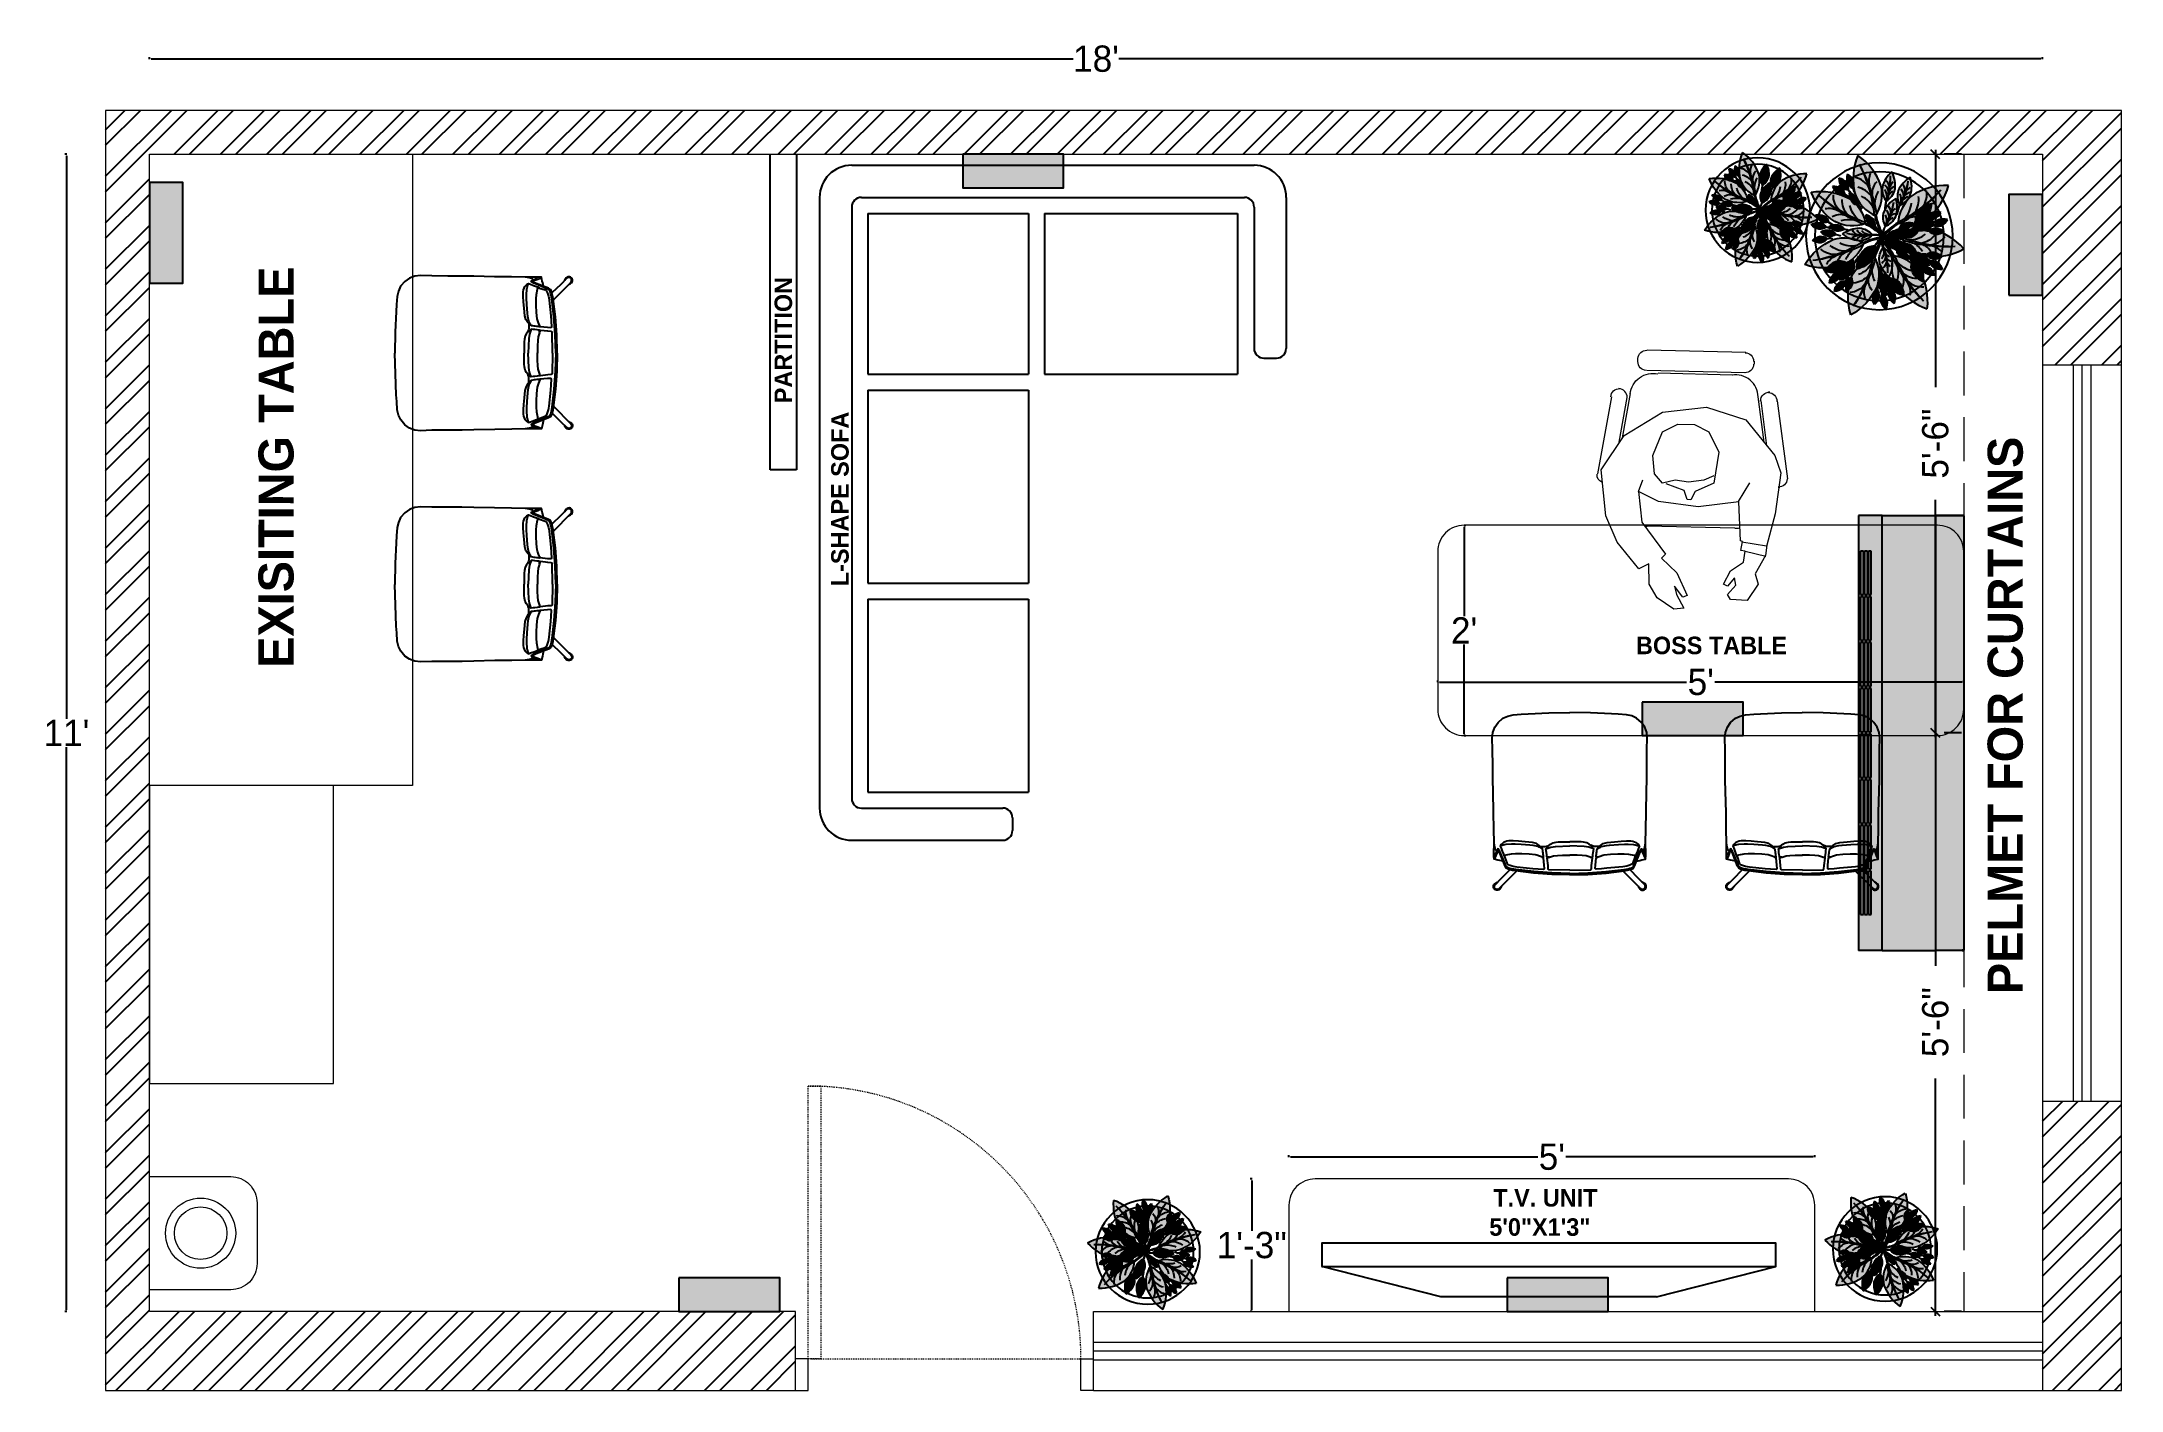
# Model space of a CAD drawing. Header units: inches. Extents: x 12792 to 19925, y -3298 to -817.
# Drawn here: x 18708.5 to 18945.8, y -2924.7 to -2770.8 of the extents above; entities that cross this region are included whole.
import ezdxf

# ---------------------------------------------------------------- set-up
doc = ezdxf.new("R2010")
doc.units = ezdxf.units.IN
doc.header["$MEASUREMENT"] = 0
for name, pattern in [('AUDIT_D_060311083008-3', [0]), ('DASHED2', [0.375, 0.25, -0.125]), ('HIDDEN', [0.375, 0.25, -0.125])]:
    doc.linetypes.add(name, pattern=pattern)
for name, color, linetype in [('A-DOOR', 251, 'AUDIT_D_060311083008-3'), ('A-Door-Frame', 1, 'Continuous'), ('A-Door-Swing', 8, 'HIDDEN'), ('Edges', 7, 'Continuous'), ('IEL-HATCH-002', 7, 'Continuous'), ('line_cad-block.com', 250, 'Continuous'), ('M40-KOLTUKSUNGERI', 136, 'Continuous'), ('MESA', 7, 'Continuous'), ('PDF11_PDF_CH', 7, 'Continuous')]:
    doc.layers.add(name, color=color, linetype=linetype)
doc.layers.add('FURNI', color=140, linetype='Continuous', lineweight=18)
doc.styles.add('HEMI', font='stylu.ttf')
doc.styles.get("Standard").update_dxf_attribs({"font": 'arial.ttf'})
doc.dimstyles.new('SMALL', dxfattribs={"dimtxt": 3, "dimasz": 1, "dimexe": 1, "dimexo": 3, "dimgap": 2, "dimtad": 0, "dimdec": 0, "dimzin": 0, "dimdsep": 46, "dimlunit": 4, "dimtxsty": 'HEMI', "dimblk": 'OBLIQUE', "dimcen": 0, "dimdle": 0.5, "dimclrd": 5, "dimclre": 5, "dimclrt": 5, "dimadec": 0, "dimazin": 0, "dimtfac": 1, "dimtdec": 0, "dimtofl": 0, "dimtmove": 0, "dimatfit": 3, "dimfxl": 6, "dimtolj": 1, "dimtzin": 0, "dimlwd": -1, "dimlwe": -1, "dimarcsym": 1})
doc.dimstyles.get("Standard").update_dxf_attribs({"dimtxt": 0.18, "dimasz": 0.18, "dimexe": 0.18, "dimexo": 0.0625, "dimgap": 0.09, "dimtad": 0, "dimtih": 1, "dimtoh": 1, "dimdec": 0, "dimzin": 0, "dimdsep": 46, "dimlunit": 4, "dimtxsty": 'Standard', "dimcen": 0.09, "dimadec": 0, "dimazin": 0, "dimtfac": 1, "dimtdec": 0, "dimtofl": 0, "dimtmove": 0, "dimatfit": 3, "dimfxl": 1, "dimtolj": 1, "dimtzin": 0, "dimarcsym": 0})

msp = doc.modelspace()

# ---------------------------------------------------------------- texts
at = {"color": 152, "lineweight": 5, "true_color": 0x2776bb, "attachment_point": 1, "style": 'HEMI'}
for s, insert, char_height, width, rotation in [('{\\fStylus BT|b1|i0|c0|p34;EXISITING TABLE}', (18733.29, -2842.27), 4, 106.8964, 89.9906), ('{\\fStylus BT|b1|i0|c0|p34;PARTITION}', (18792.17, -2812.09), 2, 106.8964, 89.9906), ('{\\fStylus BT|b1|i0|c0|p34;L-SHAPE SOFA}', (18798.63, -2832.96), 2, 36.6839, 89.9906), ('{\\fStylus BT|b1|i0|c0|p34;PELMET FOR CURTAINS}', (18930.58, -2879.49), 4, 106.8964, 89.9906), ('{\\fStylus BT|b1|i0|c0|p34;BOSS TABLE}', (18890.46, -2838.71), 2, 36.6839, 359.9906), ('\\pxi-3,l4,qc,t4;{\\fStylus BT|b1|i0|c0|p34;T.V.^IUNIT\\P\\pi0,l0,tz; 5\'0"X1\'3"}', (18860.78, -2901.72), 2, 36.6839, 359.9906)]:
    msp.add_mtext(s, dxfattribs=dict(at, insert=insert, char_height=char_height, width=width, rotation=rotation))

# ---------------------------------------------------------------- blocks, each defined once
blk = doc.blocks.new('yt')
at = {"ltscale": 7}
for p, q in [((3780.46, 271.64), (3783.91, 285.24)), ((3780.46, 247.03), (3783.91, 233.44))]:
    blk.add_line(p, q, dxfattribs=at)
blk.add_line((3780.46, 271.64), (3780.46, 247.03))
blk.add_lwpolyline([(3783.91, 233.44), (3783.91, 285.24), (3786.59, 285.24), (3786.59, 233.44)], close=True, dxfattribs=at)
blk = doc.blocks.new('wf')
at = {"layer": 'PDF11_PDF_CH', "lineweight": 5}
for points in [[(-7086.03, -1895.95), (-7097.27, -1896.23)], [(-7098.22, -1897.24), (-7098.22, -1897.58)], [(-7097.21, -1898.59), (-7085.97, -1898.31)], [(-7095.75, -1898.87), (-7087.27, -1898.64)], [(-7082.77, -1900.33), (-7082.94, -1900.39)], [(-7100.86, -1901.79), (-7102.04, -1910.67)], [(-7099.68, -1906.9), (-7099.01, -1901.73)], [(-7084.06, -1900.95), (-7083.16, -1906)], [(-7081.93, -1901.34), (-7080.35, -1910.11)], [(-7093.62, -1910.33), (-7092.49, -1910.84), (-7090.75, -1911.06), (-7089.23, -1910.84), (-7087.77, -1911.17), (-7086.87, -1910.11), (-7086.65, -1908.03), (-7087.77, -1905.33), (-7089.51, -1904.43), (-7091.42, -1904.49), (-7093.05, -1905.33), (-7094.18, -1907.63), (-7093.62, -1911.17), (-7091.48, -1912.13), (-7090.98, -1913.09), (-7090.58, -1913.03), (-7090.24, -1912.02), (-7088.17, -1911.23)], [(-7096.43, -1913.25), (-7097.72, -1911.12)], [(-7085.02, -1912.13), (-7085.52, -1910.78)], [(-7096.03, -1916.29), (-7086.03, -1916.06)], [(-7096.82, -1917.86), (-7099.63, -1918.31)], [(-7097.21, -1918.93), (-7099.57, -1919.49)]]:
    blk.add_lwpolyline(points, dxfattribs=at)
for points in [[(-7085.92, -1898.31, 0.414213), (-7084.96, -1897.3), (-7084.96, -1896.9)], [(-7098.95, -1901.8, 0.414213), (-7100.02, -1900.78), (-7099.85, -1900.78)], [(-7099.35, -1906.51), (-7098.67, -1901.34, -0.458817), (-7095.71, -1898.85)], [(-7082.83, -1906.51), (-7083.73, -1901.4, -0.414214), (-7082.78, -1900.39)], [(-7101.99, -1910.67, 0.414214), (-7100.98, -1911.62), (-7101.15, -1911.62)]]:
    blk.add_lwpolyline(points, format="xyb", dxfattribs=at)
blk.add_lwpolyline([(-7096.48, -1913.31), (-7091.82, -1913.87), (-7087.32, -1913.25), (-7085.02, -1912.13), (-7085.41, -1915.61), (-7088.11, -1919.27), (-7087.66, -1919.72), (-7089.4, -1921.4), (-7090.58, -1923.99), (-7090.08, -1924.16), (-7089.12, -1922.92), (-7089.35, -1923.87), (-7090.19, -1925.45), (-7089.06, -1925.56), (-7087.15, -1924.27), (-7086.25, -1922.69), (-7086.2, -1920.39), (-7085.07, -1920.95), (-7082.6, -1917.92), (-7081.31, -1914.88), (-7080.75, -1909.66), (-7083.39, -1905.72), (-7087.77, -1903.08), (-7092.77, -1902.52), (-7097.27, -1903.93), (-7100.58, -1908.03), (-7101.26, -1909.99), (-7100.64, -1914.66), (-7099.68, -1918.25), (-7099.52, -1919.43), (-7098.34, -1921.51), (-7098.67, -1922.69), (-7097.44, -1924.55), (-7095.53, -1924.44), (-7095.19, -1923.87), (-7096.14, -1922.81), (-7095.98, -1921.96), (-7095.19, -1922.92), (-7094.74, -1922.69), (-7095.53, -1921.18), (-7096.99, -1920.17), (-7097.21, -1918.93), (-7096.71, -1918.87), (-7096.88, -1917.81), (-7096.65, -1917.75)], close=True, dxfattribs=at)
for centre, radius, start, end in [((-7085.95, -1896.99), 0.983, 1.8072, 91.8073), ((-7097.18, -1897.27), 0.983, 90.3735, 180.3735), ((-7097.18, -1897.6), 0.983, 180.9887, 270.9888), ((-7086.68, -1901.26), 2.61, 5.8667, 102.464), ((-7082.86, -1901.37), 0.983, 1.604, 91.604), ((-7099.83, -1901.82), 0.983, 91.192, 181.192), ((-7081.28, -1910.19), 0.983, 295.8673, 1.5711), ((-7101.12, -1910.47), 1.15, 271.0278, 275.4764), ((-7096.12, -1912.33), 4.02, 263.3806, 271.247), ((-7086.11, -1912.1), 4.02, 271.5931, 275.6031)]:
    blk.add_arc(centre, radius, start, end, dxfattribs=at)
blk = doc.blocks.new('LEADCHAIR Executive 2014')
at = {"layer": 'line_cad-block.com', "color": 252, "true_color": 0x939598}
for points in [[(-239.1, 253.9), (-240.7, 256.2), (-243.5, 261.1), (-245.6, 264.4), (-248.8, 266.8), (-252.6, 268), (-256.7, 268.1), (-260.5, 266.8), (-263.7, 264.5), (-266.1, 261.3), (-267.3, 257.4), (-267.1, 253), (-266, 249.6), (-263.7, 246.3), (-259.6, 243.9), (-254, 240.4)], [(-186.5, 201.1), (-247.6, 262.2), (-251.2, 264.6), (-253.3, 265.3), (-256.4, 265.2), (-258.6, 264.5), (-261.7, 262.4), (-263.7, 259.8), (-264.8, 257), (-264.4, 254.4), (-263.9, 251.3), (-262.1, 248.8), (-240.6, 227), (-210.7, 196.4)], [(186.5, 201.1), (247.6, 262.2), (251.2, 264.6), (253.3, 265.3), (256.4, 265.2), (258.6, 264.5), (261.7, 262.4), (263.7, 259.8), (264.8, 257), (264.4, 254.4), (263.9, 251.3), (262.1, 248.8), (240.6, 227), (210.7, 196.4)], [(239.1, 253.9), (240.7, 256.2), (243.5, 261.1), (245.6, 264.4), (248.8, 266.8), (252.6, 268), (256.7, 268.1), (260.5, 266.8), (263.7, 264.5), (266.1, 261.3), (267.3, 257.4), (267.1, 253), (266, 249.6), (263.7, 246.3), (259.6, 243.9), (254, 240.4)], [(-264.8, 159.1), (-265.4, 159.2), (-265.6, 158.7), (-265.8, 149.5), (-266.1, 142.4), (-266.1, 138.9), (-265.5, 103.7)], [(-233.5, 166.4), (-245.4, 163.8), (-252.1, 162.5), (-265.3, 159.2)], [(0, 214.2), (-63.6, 212.7), (-127.1, 208.1), (-190.4, 200.6), (-201.5, 198.6), (-211.2, 196.2), (-218.8, 193.6), (-223.1, 191.2), (-226.8, 183.8), (-246.5, 135.2), (-248.6, 131.4), (-251.1, 130.4), (-252.7, 131.3), (-254.8, 136.2), (-259.1, 146.6), (-261.5, 152.5), (-264.8, 159.1)], [(0.2, 209.5), (-63.2, 207.5), (-126.5, 203), (-189.5, 196), (-196.2, 194.9), (-204.4, 193), (-210.2, 191.7), (-215.6, 190.3), (-220.4, 187.9), (-223, 184.5), (-226.5, 175.5), (-244.9, 132.9), (-250.6, 123.7), (-253, 124.7), (-263.2, 145.7)], [(-98.2, 152), (-95.7, 152), (-93.1, 152), (-91.9, 151.6), (-92.6, 146.7), (-93.1, 143.2), (-93.8, 137.8), (-94.3, 134.2), (-95.1, 129), (-95.8, 123.9), (-95.9, 123.1), (-101.7, 119.8), (-107.4, 117.8), (-111.2, 115.5), (-128.4, 111.7), (-139.6, 110.1), (-170.4, 107.7), (-191.7, 106.6), (-204, 106.6), (-223.7, 108.1), (-229.5, 109.3), (-241.4, 112.7), (-243.9, 113.6), (-240.7, 120.7), (-236.9, 131.9), (-232.9, 142.2), (-231.6, 145.7), (-228.5, 151.1)], [(-91.9, 194.6), (-89.7, 193.7), (-88.8, 192.3), (-89.5, 180.1), (-92.1, 154.9), (-99.5, 151.5), (-106.1, 148.5), (-116.1, 145.5), (-120.2, 144.6), (-142.3, 142.3), (-168, 141), (-190.1, 140.8), (-205.5, 141.9), (-224.1, 145.3), (-229.7, 146.2), (-229.9, 146.5), (-227.8, 153.1), (-221, 172.7), (-219.4, 175.5), (-217, 177.6), (-209.7, 180.7), (-199.2, 183.9), (-193, 185.1), (-185.7, 186.6), (-130.2, 191.7), (-111.3, 193.1), (-91.9, 194.6)], [(-71.4, 152.5), (-75.9, 152.7), (-78.7, 152.4), (-79.9, 152), (-80.5, 148.6), (-81.1, 143.8), (-82.2, 136.2), (-82.8, 130.2), (-83.8, 123.8), (-66.6, 117.1), (-50.4, 114.7), (0, 113.2)], [(0, 198.1), (-73.5, 196.6), (-74.4, 195.1), (-75.4, 193.4), (-76.1, 181.4), (-79.4, 156.4), (-78.4, 154.8), (-76.1, 154), (-70.7, 152.3), (-56.7, 148.1), (-43.6, 146.5), (-25.3, 145.8), (0.1, 145.8)], [(-0.2, 209.5), (63.2, 207.5), (126.5, 203), (189.5, 196), (196.2, 194.9), (204.4, 193), (210.2, 191.7), (215.6, 190.3), (220.4, 187.9), (223, 184.5), (226.5, 175.5), (244.9, 132.9), (250.6, 123.7), (253, 124.7), (263.2, 145.7)], [(0, 198.1), (73.5, 196.6), (74.4, 195.1), (75.4, 193.4), (76.1, 181.4), (79.4, 156.4), (78.4, 154.8), (76.1, 154), (70.7, 152.3), (56.7, 148.1), (43.6, 146.5), (25.3, 145.8), (-0.1, 145.8)], [(0, 214.2), (63.6, 212.7), (127.1, 208.1), (190.4, 200.6), (201.5, 198.6), (211.2, 196.2), (218.8, 193.6), (223.1, 191.2), (226.8, 183.8), (246.5, 135.2), (248.6, 131.4), (251.1, 130.4), (252.7, 131.3), (254.8, 136.2), (259.1, 146.6), (261.5, 152.5), (264.8, 159.1)], [(71.4, 152.5), (75.9, 152.7), (78.7, 152.4), (79.9, 152), (80.5, 148.6), (81.1, 143.8), (82.2, 136.2), (82.8, 130.2), (83.8, 123.8), (66.6, 117.1), (50.4, 114.7), (0, 113.2)], [(91.9, 194.6), (89.7, 193.7), (88.8, 192.3), (89.5, 180.1), (92.1, 154.9), (99.5, 151.5), (106.1, 148.5), (116.1, 145.5), (120.2, 144.6), (142.3, 142.3), (168, 141), (190.1, 140.8), (205.5, 141.9), (224.1, 145.3), (229.7, 146.2), (229.9, 146.5), (227.8, 153.1), (221, 172.7), (219.4, 175.5), (217, 177.6), (209.7, 180.7), (199.2, 183.9), (193, 185.1), (185.7, 186.6), (130.2, 191.7), (111.3, 193.1), (91.9, 194.6)], [(98.2, 152), (95.7, 152), (93.1, 152), (91.9, 151.6), (92.6, 146.7), (93.1, 143.2), (93.8, 137.8), (94.3, 134.2), (95.1, 129), (95.8, 123.9), (95.9, 123.1), (101.7, 119.8), (107.4, 117.8), (111.2, 115.5), (128.4, 111.7), (139.6, 110.1), (170.4, 107.7), (191.7, 106.6), (204, 106.6), (223.7, 108.1), (229.5, 109.3), (241.4, 112.7), (243.9, 113.6), (240.7, 120.7), (236.9, 131.9), (232.9, 142.2), (231.6, 145.7), (228.5, 151.1)], [(233.5, 166.4), (245.4, 163.8), (252.1, 162.5), (265.3, 159.2)], [(264.8, 159.1), (265.4, 159.2), (265.6, 158.7), (265.8, 149.5), (266.1, 142.4), (266.1, 138.9), (265.5, 103.7)], [(-255.6, 130), (-260.2, 127.9), (-262, 121.4), (-263.4, 115.9), (-265.5, 102.2), (-266.6, 54.8), (-267.4, -4.7), (-269.1, -78), (-270, -119), (-270, -168.2), (-270.4, -224.5), (-271.8, -264.7), (-269.6, -284.7), (-262.6, -303.3), (-251.2, -319.6), (-234.1, -334.1), (-217.3, -342.1), (-198.7, -346.1), (-170, -348.1), (-146.1, -349.7), (-72.8, -352.8), (0, -354.2)], [(-263.2, 145.7), (-263.9, 145.7), (-263.9, 145.7), (-264.8, 145), (-265.3, 143.5), (-266.1, 130.6)], [(-95.9, 123.1), (-99.3, 118.8), (-107.3, 111.6), (-117.3, 105.1), (-130.9, 100.8), (-156.8, 98.4), (-179.9, 96.6), (-198.2, 95.3), (-214.2, 95.3), (-221.1, 96.7), (-227.1, 98.7), (-232.7, 101.3), (-236.5, 104.7), (-240.1, 108.3), (-242.4, 111.8), (-243, 113.1)], [(-102.3, 114.7), (-88.6, 115.2)], [(-88.6, 115.2), (-86.2, 115.2), (-81.4, 114.1), (-73.1, 111)], [(-83.8, 123.8), (-72.8, 110.3), (-68.2, 107.1), (-59.9, 102.6), (-48.2, 99.8), (-39.4, 98.7), (-33.8, 98.4), (0, 98.5)], [(255.6, 130), (260.2, 127.9), (262, 121.4), (263.4, 115.9), (265.5, 102.2), (266.6, 54.8), (267.4, -4.7), (269.1, -78), (270, -119), (270, -168.2), (270.4, -224.5), (271.8, -264.7), (269.6, -284.7), (262.6, -303.3), (251.2, -319.6), (234.1, -334.1), (217.3, -342.1), (198.7, -346.1), (170, -348.1), (146.1, -349.7), (72.8, -352.8), (0, -354.2)], [(83.8, 123.8), (72.8, 110.3), (68.2, 107.1), (59.9, 102.6), (48.2, 99.8), (39.4, 98.7), (33.8, 98.4), (0, 98.5)], [(88.6, 115.2), (86.2, 115.2), (81.4, 114.1), (73.1, 111)], [(102.3, 114.7), (88.6, 115.2)], [(95.9, 123.1), (99.3, 118.8), (107.3, 111.6), (117.3, 105.1), (130.9, 100.8), (156.8, 98.4), (179.9, 96.6), (198.2, 95.3), (214.2, 95.3), (221.1, 96.7), (227.1, 98.7), (232.7, 101.3), (236.5, 104.7), (240.1, 108.3), (242.4, 111.8), (243, 113.1)], [(263.2, 145.7), (263.9, 145.7), (263.9, 145.7), (264.8, 145), (265.3, 143.5), (266.1, 130.6)]]:
    blk.add_lwpolyline(points, dxfattribs=at)
blk = doc.blocks.new('folha Ant')
at = {"layer": 'MESA', "ltscale": 0.8}
h = blk.add_hatch(color=35, dxfattribs=at)
h.dxf.hatch_style = 1
h.set_gradient(color1=(179, 116, 77), color2=(114, 74, 49), one_color=1, tint=0.32, name='CURVED')
h.paths.add_polyline_path([(0.05, -0.0003), (0.0485, 0.0057, 0.033108), (0, 0, 0.809082), (0.002, -0.006, -0.032777)])
h.paths.add_polyline_path([(0.0973, 0.0049, 0.033108), (0.0485, 0.0057), (0.05, -0.0003, -0.032777), (0.0983, -0.001), (0.0953, 0.0026)])
h = blk.add_hatch(color=85, dxfattribs=at)
h.dxf.hatch_style = 1
h.set_gradient(color1=(103, 159, 96), color2=(52, 80, 48), one_color=1, tint=0.25)
h.paths.add_polyline_path([(0.3533, 0.0075, -0.09675), (0.0989, 0.0067, 0.007527), (0.0953, 0.0026, 0.014292), (0.1023, -0.0053, 0.086654)])
h = blk.add_hatch(color=85, dxfattribs=at)
h.dxf.hatch_style = 1
h.set_gradient(color1=(103, 159, 96), color2=(179, 207, 175), one_color=1, tint=0.75, name='INVCURVED')
h.paths.add_polyline_path([(0.2266, 0.0676, 0.199512), (0.0989, 0.0067, 0.09675), (0.3533, 0.0075, -0.086654), (0.1023, -0.0053, 0.192489), (0.2266, -0.0624, 0.158608), (0.3953, 0.0026, 0.158608)])
blk.add_lwpolyline([(0.0983, -0.001), (0.0953, 0.0026), (0.0973, 0.0049, 0.066288), (0, 0, 0.809082), (0.002, -0.006, -0.065625)], format="xyb", close=True, dxfattribs=at)
for centre, radius, start, end in [((0.2359, -0.1164), 0.1842, 92.91214, 139.76953), ((0.2359, 0.1215), 0.1842, 220.23047, 267.08786), ((0.2242, 0.6583), 0.6635, 259.11898, 281.22354), ((0.1912, 0.7199), 0.7306, 263.00966, 282.81986), ((0.1144, 0.1192), 0.1187, 277.64114, 318.48201), ((0.1515, 0.1013), 0.1129, 290.56342, 330.45391), ((0.211, -0.2242), 0.2922, 50.90546, 86.95539), ((0.211, 0.2293), 0.2922, 273.04461, 309.09454), ((0.2123, 0.0879), 0.0955, 283.00127, 333.19107), ((0.1127, -0.1239), 0.1214, 41.75279, 70.10606), ((0.1853, -0.0821), 0.0727, 27.73756, 79.23475), ((0.2381, -0.0995), 0.0902, 48.80268, 88.01103)]:
    blk.add_arc(centre, radius, start, end, dxfattribs=at)
blk = doc.blocks.new('arvore L')
at = {"layer": 'MESA', "ltscale": 0.8}
for radius in [0.35, 0.3077]:
    blk.add_circle((-0.0174, -0.0123), radius, dxfattribs=at)
at = {"layer": 'MESA'}
for p, rotation in [((-0.0038, -0.0034), 111.8634939329908), ((-0.0015, -0.0116), 159.7023978146412), ((-0.002, -0.0223), 210.0932896211622)]:
    blk.add_blockref('folha Ant', p, dxfattribs=dict(at, rotation=rotation))
at = {"layer": 'MESA', "xscale": -1}
for p, rotation in [((-0.0038, 0.0015), 237.4553048776787), ((-0.0054, -0.0158), 189.5771815307885), ((-0.0065, -0.0187), 73.74235818062448), ((-0.0036, -0.0152), 143.2116612097536)]:
    blk.add_blockref('folha Ant', p, dxfattribs=dict(at, rotation=rotation))
at = {"layer": 'MESA'}
for p, xscale, yscale, zscale, rotation in [((-0.0228, 0.2207), 0.2372171158460145, 0.2372171158460145, 0.2372171158460145, 100.7442899234288), ((-0.0106, 0.2458), -0.2372171158460138, 0.2372171158460219, 0.2372171158460402, 254.6707272962989), ((0.0276, 0.2187), -0.2372171158460138, 0.2372171158460219, 0.2372171158460402, 254.6707272962989), ((-0.189, 0.1454), 0.2372171158460308, 0.2372171158460308, 0.2372171158460308, 134.9461414081513), ((-0.1648, 0.1856), 0.2372171158460308, 0.2372171158460308, 0.2372171158460308, 134.9461414081513), ((-0.1144, 0.0854), -0.3672988726103342, 0.3672988726103199, 0.3672988726103326, 310.6576809262878), ((-0.1441, 0.1612), -0.2372171158460326, 0.2372171158460219, 0.2372171158460402, 288.8725787810177), ((-0.0127, 0.1293), 0.367298872610303, 0.367298872610303, 0.367298872610303, 78.9591877781593), ((0.0048, 0.1582), 0.3672988726102984, 0.3672988726102984, 0.3672988726102984, 49.45009658216959), ((0.1186, 0.0777), -0.3672988726103297, 0.3672988726103199, 0.3672988726103326, 240.0025576387842), ((-0.1408, 0.1026), -0.3672988726103232, 0.3672988726103199, 0.3672988726103326, 340.1667721222815), ((-0.0091, -0.003), 0.4722192998870449, 0.4722192998870449, 0.4722192998870449, 127.7597565182155), ((-0.0068, -0.0029), 0.4722192998870434, 0.4722192998870434, 0.4722192998870434, 78.95918777814884), ((0.0473, 0.041), 0.2372171158460773, 0.2372171158460773, 0.2372171158460773, 34.78192692463861), ((0.0972, 0.0516), -0.3672988726102771, 0.3672988726103199, 0.3672988726103326, 210.4934664427891), ((0.1681, 0.1193), 0.2372171158460773, 0.2372171158460773, 0.2372171158460773, 34.78192692463861), ((0.1867, 0.0725), -0.237217115846069, 0.2372171158460219, 0.2372171158460402, 188.7083642975025), ((0.2063, 0.0923), 0.2372171158460773, 0.2372171158460773, 0.2372171158460773, 34.78192692463861), ((-0.2438, -0.0026), 0.2372171158460885, 0.2372171158460885, 0.2372171158460885, 173.1881796188063), ((-0.0061, -0.0164), 0.4722192998870134, 0.4722192998870134, 0.4722192998870134, 181.8145453364702), ((-0.0206, -0.0213), -0.3672988726102771, 0.3672988726103199, 0.3672988726103326, 210.4934664427891), ((-0.0239, 0.0106), 0.3672988726102808, 0.3672988726102808, 0.3672988726102808, 341.2516722292817), ((0.0807, 0.0116), 0.2372171158460773, 0.2372171158460773, 0.2372171158460773, 34.78192692463861), ((0.082, -0.001), -0.2372171158460231, 0.2372171158460219, 0.2372171158460402, 156.9632117474216), ((-0.2506, -0.0512), 0.2372171158460153, 0.2372171158460153, 0.2372171158460153, 190.4360105724469), ((-0.241, -0.0679), 0.237217115846034, 0.237217115846034, 0.237217115846034, 209.7732768087272), ((-0.2046, -0.0159), 0.2372171158460153, 0.2372171158460153, 0.2372171158460153, 190.4360105724469), ((-0.1644, -0.0415), 0.2372171158460153, 0.2372171158460153, 0.2372171158460153, 190.4360105724469), ((-0.024, -0.0418), -0.2372171158460388, 0.2372171158460219, 0.2372171158460402, 51.68033384933957), ((-0.0047, -0.0173), -0.4722192998870682, 0.4722192998870582, 0.4722192998870366, 110.7618316866297), ((0.0552, -0.0366), -0.2372171158460231, 0.2372171158460219, 0.2372171158460402, 156.9632117474216), ((0.1063, -0.0368), 0.3672988726102808, 0.3672988726102808, 0.3672988726102808, 341.2516722292817), ((0.1326, -0.058), 0.3672988726103005, 0.3672988726103005, 0.3672988726103005, 311.7425810332929), ((0.1895, -0.0887), -0.2372171158460231, 0.2372171158460219, 0.2372171158460402, 156.9632117474216), ((0.1982, -0.0391), 0.2372171158460078, 0.2372171158460078, 0.2372171158460078, 3.036774374557309), ((0.2214, -0.0544), -0.2372171158460231, 0.2372171158460219, 0.2372171158460402, 156.9632117474216), ((-0.1617, -0.1996), -0.2372171158460624, 0.2372171158460219, 0.2372171158460402, 32.34306761306672), ((-0.1025, -0.1443), -0.2372171158460388, 0.2372171158460219, 0.2372171158460402, 51.68033384933957), ((0.0082, -0.1357), -0.4722192998870255, 0.4722192998870582, 0.4722192998870366, 100.6603657106226), ((0.0645, -0.1182), -0.4722192998870682, 0.4722192998870582, 0.4722192998870366, 110.7618316866297), ((-0.1514, -0.2159), -0.2372171158460388, 0.2372171158460219, 0.2372171158460402, 51.68033384933957), ((-0.1351, -0.2206), -0.2372171158460438, 0.2372171158460219, 0.2372171158460402, 68.92816480300668)]:
    blk.add_blockref('folha Ant', p, dxfattribs=dict(at, xscale=xscale, yscale=yscale, zscale=zscale, rotation=rotation))
blk = doc.blocks.new('*D61')
at = {"color": 0, "lineweight": -2, "transparency": 16777216}
for p, q in [((18870.85, -2826), (18871.03, -2826)), ((18870.85, -2850), (18871.03, -2850))]:
    blk.add_line(p, q, dxfattribs=at)
at = {"color": 5, "lineweight": -2, "transparency": 16777216}
for p, q in [((18870.85, -2826.18), (18870.85, -2836.38)), ((18870.85, -2849.82), (18870.85, -2839.62))]:
    blk.add_line(p, q, dxfattribs=at)
at = {"color": 5, "transparency": 16777216}
for points in [[(18870.82, -2826.18), (18870.88, -2826.18), (18870.85, -2826)], [(18870.82, -2849.82), (18870.88, -2849.82), (18870.85, -2850)]]:
    blk.add_solid(points, dxfattribs=at)
at = {"layer": 'Defpoints', "color": 0, "transparency": 16777216}
for p in [(18870.85, -2826), (18870.85, -2850), (18870.85, -2850)]:
    blk.add_point(p, dxfattribs=at)
at = {"color": 5, "lineweight": 5, "transparency": 16777216, "insert": (18870.85, -2838), "char_height": 3, "attachment_point": 5, "style": 'HEMI'}
blk.add_mtext("\\A1;2'", dxfattribs=at)
blk = doc.blocks.new('*D62')
at = {"color": 0, "lineweight": -2, "transparency": 16777216}
for p, q in [((18867.85, -2843.89), (18867.85, -2843.71)), ((18927.85, -2843.92), (18927.85, -2843.71))]:
    blk.add_line(p, q, dxfattribs=at)
at = {"color": 5, "lineweight": -2, "transparency": 16777216}
for p, q in [((18868.03, -2843.89), (18896.24, -2843.89)), ((18927.67, -2843.89), (18899.45, -2843.89))]:
    blk.add_line(p, q, dxfattribs=at)
at = {"color": 5, "transparency": 16777216}
for points in [[(18868.03, -2843.86), (18868.03, -2843.92), (18867.85, -2843.89)], [(18927.67, -2843.86), (18927.67, -2843.92), (18927.85, -2843.89)]]:
    blk.add_solid(points, dxfattribs=at)
at = {"layer": 'Defpoints', "color": 0, "transparency": 16777216}
for p in [(18867.85, -2843.89), (18927.85, -2843.89), (18927.85, -2847)]:
    blk.add_point(p, dxfattribs=at)
at = {"color": 5, "lineweight": 5, "transparency": 16777216, "insert": (18897.85, -2843.89), "char_height": 3, "attachment_point": 5, "style": 'HEMI'}
blk.add_mtext("\\A1;5'", dxfattribs=at)
blk = doc.blocks.new('*D63')
at = {"color": 0, "lineweight": -2, "transparency": 16777216}
for p, q in [((18711.42, -2783.69), (18711.2, -2783.69)), ((18711.42, -2915.69), (18711.2, -2915.69))]:
    blk.add_line(p, q, dxfattribs=at)
at = {"color": 5, "lineweight": -2, "transparency": 16777216}
for p, q in [((18711.38, -2783.87), (18711.38, -2848.08)), ((18711.38, -2915.51), (18711.38, -2851.3))]:
    blk.add_line(p, q, dxfattribs=at)
at = {"color": 5, "transparency": 16777216}
for points in [[(18711.35, -2783.87), (18711.41, -2783.87), (18711.38, -2783.69)], [(18711.35, -2915.51), (18711.41, -2915.51), (18711.38, -2915.69)]]:
    blk.add_solid(points, dxfattribs=at)
at = {"layer": 'Defpoints', "color": 0, "transparency": 16777216}
for p in [(18720.85, -2783.69), (18711.38, -2915.69), (18720.85, -2915.69)]:
    blk.add_point(p, dxfattribs=at)
at = {"color": 5, "lineweight": 5, "transparency": 16777216, "insert": (18711.38, -2849.69), "char_height": 3, "attachment_point": 5, "style": 'HEMI'}
blk.add_mtext("\\A1;11'", dxfattribs=at)
blk = doc.blocks.new('*D64')
at = {"color": 0, "lineweight": -2, "transparency": 16777216}
for p, q in [((18720.85, -2772.84), (18720.85, -2772.62)), ((18936.85, -2772.84), (18936.85, -2772.62))]:
    blk.add_line(p, q, dxfattribs=at)
at = {"color": 5, "lineweight": -2, "transparency": 16777216}
for p, q in [((18721.03, -2772.8), (18826.23, -2772.8)), ((18936.67, -2772.8), (18831.47, -2772.8))]:
    blk.add_line(p, q, dxfattribs=at)
at = {"color": 5, "transparency": 16777216}
for points in [[(18721.03, -2772.77), (18721.03, -2772.83), (18720.85, -2772.8)], [(18936.67, -2772.77), (18936.67, -2772.83), (18936.85, -2772.8)]]:
    blk.add_solid(points, dxfattribs=at)
at = {"layer": 'Defpoints', "color": 0, "transparency": 16777216}
for p in [(18936.85, -2772.8), (18720.85, -2783.69), (18936.85, -2783.69)]:
    blk.add_point(p, dxfattribs=at)
at = {"color": 5, "lineweight": 5, "transparency": 16777216, "insert": (18828.85, -2772.8), "char_height": 3, "attachment_point": 5, "style": 'HEMI'}
blk.add_mtext("\\A1;18'", dxfattribs=at)
blk = doc.blocks.new('*U1')
at = {"layer": 'A-Door-Frame', "lineweight": 5}
for p, q in [((0, -100), (0, 0)), ((941.5, -100), (941.5, 0))]:
    blk.add_line(p, q, dxfattribs=at)
for points in [[(0, -100), (40, -100), (40, 0), (0, 0)], [(941.5, -100), (901.5, -100), (901.5, 0), (941.5, 0)]]:
    blk.add_lwpolyline(points, dxfattribs=at)
at = {"layer": 'A-Door-Swing', "linetype": 'DASHED2', "lineweight": 5}
blk.add_line((47.7, 0), (909.2, 0), dxfattribs=at)
blk.add_lwpolyline([(40, 0), (40, 861.5), (80, 861.5), (80, 0)], close=True, dxfattribs=at)
blk.add_arc((40, 0), 861.5, 360, 90, dxfattribs=at)
blk = doc.blocks.new('oiuhygtfd')
at = {"layer": 'M40-KOLTUKSUNGERI', "color": 43, "linetype": 'Continuous'}
for p, q in [((17209.7, -2100.39), (17255.61, -2100.39)), ((17206.04, -2104.06), (17206.04, -2173.72)), ((17210.8, -2104.06), (17254.51, -2104.06)), ((17259.27, -2104.06), (17259.27, -2121.29)), ((17209.7, -2105.16), (17209.7, -2172.62)), ((17211.54, -2105.89), (17229.87, -2105.89)), ((17211.54, -2105.89), (17211.54, -2124.22)), ((17229.87, -2105.89), (17229.87, -2124.22)), ((17231.7, -2105.89), (17231.7, -2124.22)), ((17231.7, -2105.89), (17253.7, -2105.89)), ((17253.7, -2105.89), (17253.7, -2124.22)), ((17255.61, -2105.16), (17255.61, -2121.29)), ((17256.71, -2122.39), (17258.17, -2122.39)), ((17211.54, -2124.22), (17229.87, -2124.22)), ((17211.54, -2126.06), (17211.54, -2148.06)), ((17211.54, -2126.06), (17229.87, -2126.06)), ((17229.87, -2126.06), (17229.87, -2148.06)), ((17231.7, -2124.22), (17253.7, -2124.22)), ((17211.54, -2148.06), (17229.87, -2148.06)), ((17211.54, -2149.89), (17211.54, -2171.89)), ((17211.54, -2149.89), (17229.87, -2149.89)), ((17229.87, -2149.89), (17229.87, -2171.89)), ((17211.54, -2171.89), (17229.87, -2171.89)), ((17210.8, -2173.72), (17226.94, -2173.72)), ((17228.04, -2174.82), (17228.04, -2176.29)), ((17209.7, -2177.39), (17226.94, -2177.39))]:
    blk.add_line(p, q, dxfattribs=at)
for centre, radius, start, end in [((17209.7, -2104.06), 3.67, 90, 180), ((17255.61, -2104.06), 3.67, 0, 90), ((17210.8, -2105.16), 1.1, 90, 180), ((17254.51, -2105.16), 1.1, 0, 90), ((17256.71, -2121.29), 1.1, 180, 270), ((17258.17, -2121.29), 1.1, 270, 0), ((17210.8, -2172.62), 1.1, 180, 270), ((17209.7, -2173.72), 3.67, 180, 270), ((17226.94, -2174.82), 1.1, 0, 90), ((17226.94, -2176.29), 1.1, 270, 0)]:
    blk.add_arc(centre, radius, start, end, dxfattribs=at)
blk = doc.blocks.new('*D65')
at = {"color": 0, "lineweight": -2, "transparency": 16777216}
for p, q in [((18850.86, -2898.09), (18850.86, -2897.87)), ((18910.86, -2898.09), (18910.86, -2897.87))]:
    blk.add_line(p, q, dxfattribs=at)
at = {"color": 5, "lineweight": -2, "transparency": 16777216}
for p, q in [((18851.04, -2898.05), (18879.26, -2898.05)), ((18910.68, -2898.05), (18882.46, -2898.05))]:
    blk.add_line(p, q, dxfattribs=at)
at = {"color": 5, "transparency": 16777216}
for points in [[(18851.04, -2898.02), (18851.04, -2898.08), (18850.86, -2898.05)], [(18910.68, -2898.02), (18910.68, -2898.08), (18910.86, -2898.05)]]:
    blk.add_solid(points, dxfattribs=at)
at = {"layer": 'Defpoints', "color": 0, "transparency": 16777216}
for p in [(18910.86, -2898.05), (18850.86, -2903.57), (18910.86, -2903.57)]:
    blk.add_point(p, dxfattribs=at)
at = {"color": 5, "transparency": 16777216, "insert": (18880.86, -2898.05), "char_height": 3, "attachment_point": 5, "style": 'HEMI'}
blk.add_mtext("\\A1;5'", dxfattribs=at)
blk = doc.blocks.new('*D66')
at = {"color": 0, "lineweight": -2, "transparency": 16777216}
for p, q in [((18846.66, -2900.57), (18846.44, -2900.57)), ((18846.66, -2915.69), (18846.44, -2915.69))]:
    blk.add_line(p, q, dxfattribs=at)
at = {"color": 5, "lineweight": -2, "transparency": 16777216}
for p, q in [((18846.62, -2900.75), (18846.62, -2906.49)), ((18846.62, -2915.51), (18846.62, -2909.77))]:
    blk.add_line(p, q, dxfattribs=at)
at = {"color": 5, "transparency": 16777216}
for points in [[(18846.59, -2900.75), (18846.65, -2900.75), (18846.62, -2900.57)], [(18846.59, -2915.51), (18846.65, -2915.51), (18846.62, -2915.69)]]:
    blk.add_solid(points, dxfattribs=at)
at = {"layer": 'Defpoints', "color": 0, "transparency": 16777216}
for p in [(18853.86, -2900.57), (18846.62, -2915.69), (18853.86, -2915.69)]:
    blk.add_point(p, dxfattribs=at)
at = {"color": 5, "transparency": 16777216, "insert": (18846.62, -2908.13), "char_height": 3, "attachment_point": 5, "style": 'HEMI'}
blk.add_mtext('\\A1;1\'-3"', dxfattribs=at)
blk = doc.blocks.new('WGGG')
at = {"layer": 'IEL-HATCH-002', "transparency": 33554687}
h = blk.add_hatch(color=5, dxfattribs=at)
h.dxf.hatch_style = 1
h.paths.add_polyline_path([(4623.51, 516.19), (4635.02, 516.19), (4635.02, 520.02), (4623.51, 520.02)])
blk.add_lwpolyline([(4623.51, 520.02), (4623.51, 516.19), (4635.02, 516.19), (4635.02, 520.02)], close=True)
blk = doc.blocks.new('5ryh')
at = {"layer": 'IEL-HATCH-002', "true_color": 0x139b48, "transparency": 33554687}
h = blk.add_hatch(color=114, dxfattribs=at)
h.dxf.hatch_style = 1
h.paths.add_polyline_path([(6507.8, -1186.94), (6501.8, -1186.94), (6501.8, -1188.94), (6507.8, -1188.94)])
blk.add_lwpolyline([(6507.8, -1188.94), (6507.8, -1186.94), (6501.8, -1186.94), (6501.8, -1188.94)], close=True)
blk = doc.blocks.new('RBZFD')
at = {"layer": 'IEL-HATCH-002', "true_color": 0xed1f24, "transparency": 33554687}
h = blk.add_hatch(color=240, dxfattribs=at)
h.dxf.hatch_style = 1
h.paths.add_polyline_path([(4623.51, 531.85), (4635.02, 531.85), (4635.02, 535.69), (4623.51, 535.69)])
blk.add_lwpolyline([(4623.51, 535.69), (4623.51, 531.85), (4635.02, 531.85), (4635.02, 535.69)], close=True)
blk = doc.blocks.new('DRYG')
at = {"layer": 'Edges', "color": 18, "true_color": 0x000000}
for p, q in [((8077.83, 1479.53), (8077.83, 1479.56)), ((8077.83, 1479.56), (8078.02, 1479.56)), ((8077.83, 1479.53), (8077.83, 1421.72)), ((8077.83, 1479.53), (8078.02, 1479.53)), ((8078.02, 1479.56), (8078.02, 1479.53)), ((8078.02, 1479.56), (8081.6, 1479.56)), ((8078.02, 1479.53), (8081.6, 1479.53)), ((8088.69, 1479.56), (8081.6, 1479.56)), ((8081.6, 1479.56), (8081.6, 1479.53)), ((8081.6, 1479.53), (8081.6, 1421.72)), ((8088.69, 1479.56), (8091.83, 1479.56)), ((8088.69, 1421.69), (8088.69, 1479.56)), ((8091.83, 1479.56), (8091.83, 1421.69)), ((8090.14, 1474.81), (8090.51, 1474.81)), ((8090.14, 1469.03), (8090.14, 1474.81)), ((8090.51, 1474.81), (8090.51, 1469.03)), ((8090.66, 1474.81), (8091.04, 1474.81)), ((8090.66, 1469.03), (8090.66, 1474.81)), ((8091.04, 1474.81), (8091.04, 1469.03)), ((8091.19, 1474.81), (8091.57, 1474.81)), ((8091.19, 1469.03), (8091.19, 1474.81)), ((8091.57, 1474.81), (8091.57, 1469.03)), ((8090.51, 1469.03), (8090.14, 1469.03)), ((8090.14, 1468.72), (8090.51, 1468.72)), ((8090.14, 1462.95), (8090.14, 1468.72)), ((8090.51, 1468.72), (8090.51, 1462.95)), ((8091.04, 1469.03), (8090.66, 1469.03)), ((8090.66, 1468.72), (8091.04, 1468.72)), ((8090.66, 1462.95), (8090.66, 1468.72)), ((8091.04, 1468.72), (8091.04, 1462.95)), ((8091.57, 1469.03), (8091.19, 1469.03)), ((8091.19, 1468.72), (8091.57, 1468.72)), ((8091.19, 1462.95), (8091.19, 1468.72)), ((8091.57, 1468.72), (8091.57, 1462.95)), ((8090.51, 1462.95), (8090.14, 1462.95)), ((8090.14, 1462.64), (8090.51, 1462.64)), ((8090.14, 1456.86), (8090.14, 1462.64)), ((8090.51, 1462.64), (8090.51, 1456.86)), ((8091.04, 1462.95), (8090.66, 1462.95)), ((8090.66, 1462.64), (8091.04, 1462.64)), ((8090.66, 1456.86), (8090.66, 1462.64)), ((8091.04, 1462.64), (8091.04, 1456.86)), ((8091.57, 1462.95), (8091.19, 1462.95)), ((8091.19, 1462.64), (8091.57, 1462.64)), ((8091.19, 1456.86), (8091.19, 1462.64)), ((8091.57, 1462.64), (8091.57, 1456.86)), ((8090.51, 1456.86), (8090.14, 1456.86)), ((8090.14, 1456.55), (8090.51, 1456.55)), ((8090.14, 1450.78), (8090.14, 1456.55)), ((8090.51, 1456.55), (8090.51, 1450.78)), ((8091.04, 1456.86), (8090.66, 1456.86)), ((8090.66, 1456.55), (8091.04, 1456.55)), ((8090.66, 1450.78), (8090.66, 1456.55)), ((8091.04, 1456.55), (8091.04, 1450.78)), ((8091.57, 1456.86), (8091.19, 1456.86)), ((8091.19, 1456.55), (8091.57, 1456.55)), ((8091.19, 1450.78), (8091.19, 1456.55)), ((8091.57, 1456.55), (8091.57, 1450.78)), ((8090.51, 1450.78), (8090.14, 1450.78)), ((8091.04, 1450.78), (8090.66, 1450.78)), ((8091.57, 1450.78), (8091.19, 1450.78)), ((8090.14, 1450.47), (8090.51, 1450.47)), ((8090.14, 1444.69), (8090.14, 1450.47)), ((8090.51, 1450.47), (8090.51, 1444.69)), ((8090.66, 1450.47), (8091.04, 1450.47)), ((8090.66, 1444.69), (8090.66, 1450.47)), ((8091.04, 1450.47), (8091.04, 1444.69)), ((8091.19, 1450.47), (8091.57, 1450.47)), ((8091.19, 1444.69), (8091.19, 1450.47)), ((8091.57, 1450.47), (8091.57, 1444.69)), ((8090.51, 1444.69), (8090.14, 1444.69)), ((8090.14, 1444.38), (8090.51, 1444.38)), ((8090.14, 1438.61), (8090.14, 1444.38)), ((8090.51, 1444.38), (8090.51, 1438.61)), ((8091.04, 1444.69), (8090.66, 1444.69)), ((8090.66, 1444.38), (8091.04, 1444.38)), ((8090.66, 1438.61), (8090.66, 1444.38)), ((8091.04, 1444.38), (8091.04, 1438.61)), ((8091.57, 1444.69), (8091.19, 1444.69)), ((8091.19, 1444.38), (8091.57, 1444.38)), ((8091.19, 1438.61), (8091.19, 1444.38)), ((8091.57, 1444.38), (8091.57, 1438.61)), ((8090.51, 1438.61), (8090.14, 1438.61)), ((8090.14, 1438.3), (8090.51, 1438.3)), ((8090.14, 1432.53), (8090.14, 1438.3)), ((8090.51, 1438.3), (8090.51, 1432.53)), ((8091.04, 1438.61), (8090.66, 1438.61)), ((8090.66, 1438.3), (8091.04, 1438.3)), ((8090.66, 1432.53), (8090.66, 1438.3)), ((8091.04, 1438.3), (8091.04, 1432.53)), ((8091.57, 1438.61), (8091.19, 1438.61)), ((8091.19, 1438.3), (8091.57, 1438.3)), ((8091.19, 1432.53), (8091.19, 1438.3)), ((8091.57, 1438.3), (8091.57, 1432.53)), ((8090.51, 1432.53), (8090.14, 1432.53)), ((8090.14, 1432.21), (8090.51, 1432.21)), ((8090.14, 1426.44), (8090.14, 1432.21)), ((8090.51, 1432.21), (8090.51, 1426.44)), ((8091.04, 1432.53), (8090.66, 1432.53)), ((8090.66, 1432.21), (8091.04, 1432.21)), ((8090.66, 1426.44), (8090.66, 1432.21)), ((8091.04, 1432.21), (8091.04, 1426.44)), ((8091.57, 1432.53), (8091.19, 1432.53)), ((8091.19, 1432.21), (8091.57, 1432.21)), ((8091.19, 1426.44), (8091.19, 1432.21)), ((8091.57, 1432.21), (8091.57, 1426.44)), ((8090.51, 1426.44), (8090.14, 1426.44)), ((8091.04, 1426.44), (8090.66, 1426.44)), ((8091.57, 1426.44), (8091.19, 1426.44)), ((8077.83, 1421.69), (8077.83, 1421.72)), ((8077.83, 1421.72), (8078.02, 1421.72)), ((8078.02, 1421.69), (8077.83, 1421.69)), ((8078.02, 1421.72), (8078.02, 1421.69)), ((8081.6, 1421.72), (8078.02, 1421.72)), ((8078.02, 1421.69), (8081.6, 1421.69)), ((8081.6, 1421.72), (8081.6, 1421.69)), ((8088.69, 1421.69), (8081.6, 1421.69)), ((8088.69, 1421.69), (8091.83, 1421.69))]:
    blk.add_line(p, q, dxfattribs=at)
at = {"layer": 'FURNI', "color": 18, "true_color": 0x000000}
blk.add_line((8077.83, 1421.69), (8091.83, 1421.69), dxfattribs=at)
blk = doc.blocks.new('E4RG')
at = {"layer": 'IEL-HATCH-002', "transparency": 33554687}
h = blk.add_hatch(color=256, dxfattribs=at)
h.dxf.hatch_style = 1
h.set_gradient(color1=(255, 255, 255), color2=(147, 149, 152), name='CYLINDER')
h.paths.add_polyline_path([(4585.01, 653.22), (4585, 653.22), (4554.41, 653.22), (4554.41, 649.47), (4585.01, 649.47)])
h.paths.add_polyline_path([(4585, 655.12), (4585, 655.21), (4554.42, 655.21), (4554.42, 655.12), (4554.42, 653.22), (4585, 653.22)])
h.paths.add_polyline_path([(4585.01, 649.47), (4554.41, 649.47), (4554.41, 647.81), (4585.01, 647.81)])
h.paths.add_polyline_path([(4556.92, 648.71), (4559.97, 648.71), (4559.97, 648.51), (4556.92, 648.51)], flags=16)
h.paths.add_polyline_path([(4556.92, 648.43), (4559.97, 648.43), (4559.97, 648.23), (4556.92, 648.23)], flags=16)
h.paths.add_polyline_path([(4556.92, 648.15), (4559.97, 648.15), (4559.97, 647.95), (4556.92, 647.95)], flags=16)
h.paths.add_polyline_path([(4560.14, 648.71), (4563.19, 648.71), (4563.19, 648.51), (4560.14, 648.51)], flags=16)
h.paths.add_polyline_path([(4560.14, 648.43), (4563.19, 648.43), (4563.19, 648.23), (4560.14, 648.23)], flags=16)
h.paths.add_polyline_path([(4560.14, 648.15), (4563.19, 648.15), (4563.19, 647.95), (4560.14, 647.95)], flags=16)
h.paths.add_polyline_path([(4563.36, 648.71), (4566.41, 648.71), (4566.41, 648.51), (4563.36, 648.51)], flags=16)
h.paths.add_polyline_path([(4563.36, 648.43), (4566.41, 648.43), (4566.41, 648.23), (4563.36, 648.23)], flags=16)
h.paths.add_polyline_path([(4563.36, 648.15), (4566.41, 648.15), (4566.41, 647.95), (4563.36, 647.95)], flags=16)
h.paths.add_polyline_path([(4566.57, 648.71), (4569.63, 648.71), (4569.63, 648.51), (4566.57, 648.51)], flags=16)
h.paths.add_polyline_path([(4566.57, 648.43), (4569.63, 648.43), (4569.63, 648.23), (4566.57, 648.23)], flags=16)
h.paths.add_polyline_path([(4566.57, 648.15), (4569.63, 648.15), (4569.63, 647.95), (4566.57, 647.95)], flags=16)
h.paths.add_polyline_path([(4569.79, 648.71), (4572.85, 648.71), (4572.85, 648.51), (4569.79, 648.51)], flags=16)
h.paths.add_polyline_path([(4569.79, 648.43), (4572.85, 648.43), (4572.85, 648.23), (4569.79, 648.23)], flags=16)
h.paths.add_polyline_path([(4569.79, 648.15), (4572.85, 648.15), (4572.85, 647.95), (4569.79, 647.95)], flags=16)
h.paths.add_polyline_path([(4573.01, 648.71), (4576.06, 648.71), (4576.06, 648.51), (4573.01, 648.51)], flags=16)
h.paths.add_polyline_path([(4573.01, 648.43), (4576.06, 648.43), (4576.06, 648.23), (4573.01, 648.23)], flags=16)
h.paths.add_polyline_path([(4573.01, 648.15), (4576.06, 648.15), (4576.06, 647.95), (4573.01, 647.95)], flags=16)
h.paths.add_polyline_path([(4576.23, 648.71), (4579.28, 648.71), (4579.28, 648.51), (4576.23, 648.51)], flags=16)
h.paths.add_polyline_path([(4576.23, 648.43), (4579.28, 648.43), (4579.28, 648.23), (4576.23, 648.23)], flags=16)
h.paths.add_polyline_path([(4576.23, 648.15), (4579.28, 648.15), (4579.28, 647.95), (4576.23, 647.95)], flags=16)
h.paths.add_polyline_path([(4579.45, 648.71), (4582.5, 648.71), (4582.5, 648.51), (4579.45, 648.51)], flags=16)
h.paths.add_polyline_path([(4579.45, 648.43), (4582.5, 648.43), (4582.5, 648.23), (4579.45, 648.23)], flags=16)
h.paths.add_polyline_path([(4579.45, 648.15), (4582.5, 648.15), (4582.5, 647.95), (4579.45, 647.95)], flags=16)
at = {"layer": 'FURNI', "color": 18, "true_color": 0x000000, "xscale": -0.5288462308038518, "yscale": 0.5288462308038518, "zscale": 0.5288462308038518, "rotation": 90}
blk.add_blockref('DRYG', (5336.87, 4927.15), dxfattribs=at)
blk = doc.blocks.new('_Oblique')
at = {"color": 0, "linetype": 'ByBlock', "lineweight": -2}
blk.add_line((-0.5, -0.5), (0.5, 0.5), dxfattribs=at)
blk = doc.blocks.new('*D135')
at = {"color": 5, "transparency": 16777216}
for p, q in [((18924.62, -2783.19), (18924.62, -2810.26)), ((18927.62, -2783.69), (18925.62, -2783.69)), ((18924.62, -2850.19), (18924.62, -2823.12)), ((18927.62, -2849.69), (18925.62, -2849.69))]:
    blk.add_line(p, q, dxfattribs=at)
at = {"layer": 'Defpoints', "color": 0, "transparency": 16777216}
for p in [(18924.62, -2783.69), (18924.62, -2783.69), (18924.62, -2849.69)]:
    blk.add_point(p, dxfattribs=at)
at = {"color": 5, "transparency": 16777216}
for p, rotation in [((18924.62, -2783.69), 90), ((18924.62, -2849.69), 270)]:
    blk.add_blockref('_Oblique', p, dxfattribs=dict(at, rotation=rotation))
at = {"color": 5, "transparency": 16777216, "insert": (18924.62, -2816.69), "char_height": 3, "attachment_point": 5, "rotation": 90, "style": 'HEMI'}
blk.add_mtext('\\A1;5\'-6"', dxfattribs=at)
blk = doc.blocks.new('*D136')
at = {"color": 5, "transparency": 16777216}
for p, q in [((18924.62, -2849.19), (18924.62, -2876.26)), ((18927.62, -2849.69), (18925.62, -2849.69)), ((18924.62, -2916.19), (18924.62, -2889.12)), ((18927.62, -2915.69), (18925.62, -2915.69))]:
    blk.add_line(p, q, dxfattribs=at)
at = {"layer": 'Defpoints', "color": 0, "transparency": 16777216}
for p in [(18924.62, -2849.69), (18924.62, -2915.69), (18924.62, -2915.69)]:
    blk.add_point(p, dxfattribs=at)
at = {"color": 5, "transparency": 16777216}
for p, rotation in [((18924.62, -2849.69), 90), ((18924.62, -2915.69), 270)]:
    blk.add_blockref('_Oblique', p, dxfattribs=dict(at, rotation=rotation))
at = {"color": 5, "transparency": 16777216, "insert": (18924.62, -2882.69), "char_height": 3, "attachment_point": 5, "rotation": 90, "style": 'HEMI'}
blk.add_mtext('\\A1;5\'-6"', dxfattribs=at)

# ---------------------------------------------------------------- dimensions: what is measured, and where the dimension line sits
at = {"lineweight": 5}
dim = msp.add_linear_dim(base=(18936.85, -2772.8), p1=(18720.85, -2783.69), p2=(18936.85, -2783.69), dimstyle='Standard', override={"dimtxt": 3, "dimtxsty": 'HEMI', "dimclrd": 5, "dimclrt": 5, "dimfxl": 0.03937, "dimfxlon": 1, "dimarcsym": 1}, dxfattribs=at)
dim.commit()
dim.dimension.update_dxf_attribs({"geometry": '*D64', "text_midpoint": (18828.85, -2772.8)})
for base, p2, picture, middle in [((18924.62, -2783.69), (18924.62, -2783.69), '*D135', (18924.62, -2816.69)), ((18924.62, -2915.69), (18924.62, -2915.69), '*D136', (18924.62, -2882.69))]:
    dim = msp.add_linear_dim(base=base, p1=(18924.62, -2849.69), p2=p2, angle=90, dimstyle='SMALL')
    dim.commit()
    dim.dimension.update_dxf_attribs({"geometry": picture, "text_midpoint": middle})
for base, p1, p2, picture, middle in [((18711.38, -2915.69), (18720.85, -2783.69), (18720.85, -2915.69), '*D63', (18711.38, -2849.69)), ((18870.85, -2850), (18870.85, -2826), (18870.85, -2850), '*D61', (18870.85, -2838))]:
    dim = msp.add_linear_dim(base=base, p1=p1, p2=p2, angle=90, dimstyle='Standard', override={"dimtxt": 3, "dimtxsty": 'HEMI', "dimclrd": 5, "dimclrt": 5, "dimfxl": 0.03937, "dimfxlon": 1, "dimarcsym": 1}, dxfattribs=at)
    dim.commit()
    dim.dimension.update_dxf_attribs({"geometry": picture, "text_midpoint": middle})
dim = msp.add_linear_dim(base=(18927.85, -2843.89), p1=(18867.85, -2843.89), p2=(18927.85, -2847), dimstyle='Standard', override={"dimtxt": 3, "dimtxsty": 'HEMI', "dimclrd": 5, "dimclrt": 5, "dimfxl": 0.03937, "dimfxlon": 1, "dimarcsym": 1}, dxfattribs=at)
dim.commit()
dim.dimension.update_dxf_attribs({"geometry": '*D62', "text_midpoint": (18897.85, -2843.89), "dimtype": 160})
dim = msp.add_linear_dim(base=(18910.86, -2898.05), p1=(18850.86, -2903.57), p2=(18910.86, -2903.57), dimstyle='Standard', override={"dimtxt": 3, "dimtxsty": 'HEMI', "dimclrd": 5, "dimclrt": 5, "dimfxl": 0.03937, "dimfxlon": 1, "dimarcsym": 1})
dim.commit()
dim.dimension.update_dxf_attribs({"geometry": '*D65', "text_midpoint": (18880.86, -2898.05)})
dim = msp.add_linear_dim(base=(18846.62, -2915.69), p1=(18853.86, -2900.57), p2=(18853.86, -2915.69), angle=90, dimstyle='Standard', override={"dimtxt": 3, "dimtxsty": 'HEMI', "dimclrd": 5, "dimclrt": 5, "dimfxl": 0.03937, "dimfxlon": 1, "dimarcsym": 1})
dim.commit()
dim.dimension.update_dxf_attribs({"geometry": '*D66', "text_midpoint": (18846.62, -2908.13)})

# ---------------------------------------------------------------- hatches: boundary and pattern name
at = {"true_color": 0xf27172}
h = msp.add_hatch(dxfattribs=at)
h.set_pattern_fill('ANSI32', color=11, scale=10)
h.set_pattern_definition([(45, (1961.509, -326.6713), (-2.6516504, 2.6516504), []), (45, (1963.2767, -326.6713), (-2.6516504, 2.6516504), [])])
h.paths.add_polyline_path([(18794.58, -2915.69), (18720.85, -2915.69), (18720.85, -2783.69), (18936.85, -2783.69), (18936.85, -2807.69), (18945.85, -2807.69), (18945.85, -2778.69), (18715.85, -2778.69), (18715.85, -2924.69), (18794.58, -2924.69)])
h.paths.add_polyline_path([(18945.85, -2891.69), (18936.85, -2891.69), (18936.85, -2924.69), (18945.85, -2924.69)], flags=17)

# ---------------------------------------------------------------- linework, layer by layer
for p, q in [((18791.66, -2819.69), (18791.66, -2783.69)), ((18794.66, -2783.69), (18794.66, -2819.69)), ((18794.66, -2819.69), (18791.66, -2819.69))]:
    msp.add_line(p, q)
at = {"linetype": 'DASHED2', "lineweight": 5, "ltscale": 20}
msp.add_line((18927.85, -2783.69), (18927.85, -2915.69), dxfattribs=at)
at = {"color": 152, "lineweight": 5, "true_color": 0x2776bb}
for p, q in [((18936.85, -2807.69), (18945.85, -2807.69)), ((18940.35, -2807.69), (18940.35, -2891.69)), ((18941.35, -2807.69), (18941.35, -2891.69)), ((18942.35, -2807.69), (18942.35, -2891.69)), ((18936.85, -2891.69), (18945.85, -2891.69)), ((18828.58, -2919.19), (18936.85, -2919.19)), ((18828.58, -2920.19), (18936.85, -2920.19)), ((18828.58, -2921.19), (18936.85, -2921.19))]:
    msp.add_line(p, q, dxfattribs=at)
at = {"lineweight": 5}
for p, q in [((18936.85, -2807.69), (18945.85, -2807.69)), ((18828.58, -2915.69), (18936.85, -2915.69)), ((18828.58, -2924.69), (18828.58, -2915.69)), ((18828.58, -2924.69), (18945.85, -2924.69))]:
    msp.add_line(p, q, dxfattribs=at)
msp.add_lwpolyline([(18945.85, -2924.69), (18945.85, -2778.69), (18715.85, -2778.69), (18715.85, -2924.69), (18794.58, -2924.69), (18794.58, -2915.69), (18720.85, -2915.69), (18720.85, -2783.69), (18936.85, -2783.69), (18936.85, -2924.69)], dxfattribs=at)
for points in [[(18750.85, -2855.69), (18720.85, -2855.69), (18720.85, -2783.69), (18750.85, -2783.69)], [(18741.85, -2855.69), (18720.85, -2855.69), (18720.85, -2889.69), (18741.85, -2889.69)]]:
    msp.add_lwpolyline(points, close=True, dxfattribs=at)
at = {"color": 18, "lineweight": 5, "true_color": 0x000000}
msp.add_lwpolyline([(18927.85, -2847), (18927.85, -2829, 0.414214), (18924.85, -2826), (18870.85, -2826, 0.414214), (18867.85, -2829), (18867.85, -2847, 0.414214), (18870.85, -2850), (18924.85, -2850, 0.414214)], format="xyb", close=True, dxfattribs=at)
at = {"lineweight": 5}
msp.add_lwpolyline([(18733.13, -2903.31), (18733.13, -2910.21, -0.414214), (18730.13, -2913.21), (18720.85, -2913.21), (18720.85, -2900.31), (18730.13, -2900.31, -0.414214)], format="xyb", close=True, dxfattribs=at)
at = {"lineweight": 5, "ltscale": 7}
msp.add_lwpolyline([(18850.86, -2915.69), (18910.86, -2915.69), (18910.86, -2903.57, 0.414214), (18907.86, -2900.57), (18853.86, -2900.57, 0.414214), (18850.86, -2903.57)], format="xyb", close=True, dxfattribs=at)
at = {"lineweight": 5}
for radius in [4, 3]:
    msp.add_circle((18726.69, -2906.76), radius, dxfattribs=at)

# ---------------------------------------------------------------- block references
msp.add_blockref('oiuhygtfd', (1591.28, -684.55), dxfattribs=at)
for name, p in [('RBZFD', (14190.13, -3319.38)), ('WGGG', (14267.66, -3366.19)), ('WGGG', (14252.27, -3431.88))]:
    msp.add_blockref(name, p)
for name, p, xscale, yscale, zscale, rotation in [('5ryh', (21002.79, 9692.12), 1.919315741706669, 1.919315741706669, 1.919315741706669, 269.9999999999999), ('5ryh', (21214.96, 9690.75), 1.919315741706669, 1.919315741706669, 1.919315741706669, 269.9999999999999), ('E4RG', (17865.89, 4556.8), 1.620778984923412, 1.620778984923412, 1.620778984923412, 270), ('5ryh', (31271.79, -5193.8), 1.919315741706669, 1.919315741706669, 1.919315741706669, 180)]:
    msp.add_blockref(name, p, dxfattribs=dict(xscale=xscale, yscale=yscale, zscale=zscale, rotation=rotation))
at = {"color": 18, "lineweight": 5, "true_color": 0x000000, "xscale": 0.03255662233685245, "yscale": 0.03255662233685245, "zscale": 0.03255662233685245}
for p, rotation in [((18760.39, -2806.36), 270.0354695677137), ((18760.39, -2832.74), 270.0354695677137), ((18882.91, -2858.9), 180.0354695677137), ((18909.44, -2858.9), 180.0354695677137)]:
    msp.add_blockref('LEADCHAIR Executive 2014', p, dxfattribs=dict(at, rotation=rotation))
at = {"color": 18, "lineweight": 5, "true_color": 0x000000, "xscale": -1}
msp.add_blockref('wf', (11805.72, -910.03), dxfattribs=at)
at = {"lineweight": 5, "xscale": -1, "rotation": 270}
msp.add_blockref('yt', (18621.16, -6694.47), dxfattribs=at)
at = {"layer": 'A-DOOR', "lineweight": 5, "xscale": 0.03611111111109516, "yscale": 0.03611111111109516, "zscale": 0.03611111111109516}
msp.add_blockref('*U1', (18794.58, -2921.08), dxfattribs=at)
at = {"layer": 'MESA', "lineweight": 5, "rotation": 180}
for p, xscale, yscale, zscale in [((18904.65, -2790.26), -17.03497827241943, 17.03497827241943, 17.03497827241943), ((18918.65, -2793.33), -23.93464534848868, 23.93464534848868, 23.93464534848868)]:
    msp.add_blockref('arvore L', p, dxfattribs=dict(at, xscale=xscale, yscale=yscale, zscale=zscale))
at = {"layer": 'MESA', "lineweight": 5, "xscale": -17.03497827241943, "yscale": 17.03497827241943, "zscale": 17.03497827241943}
for p in [(18834.45, -2908.69), (18918.58, -2908.35)]:
    msp.add_blockref('arvore L', p, dxfattribs=at)

msp.set_redraw_order([(e.dxf.handle, doc.entitydb.next_handle()) for e in msp.query("TEXT MTEXT ATTDEF DIMENSION ARC_DIMENSION")])  # texts and dimensions are drawn at this point

doc.saveas('drawing.dxf')
